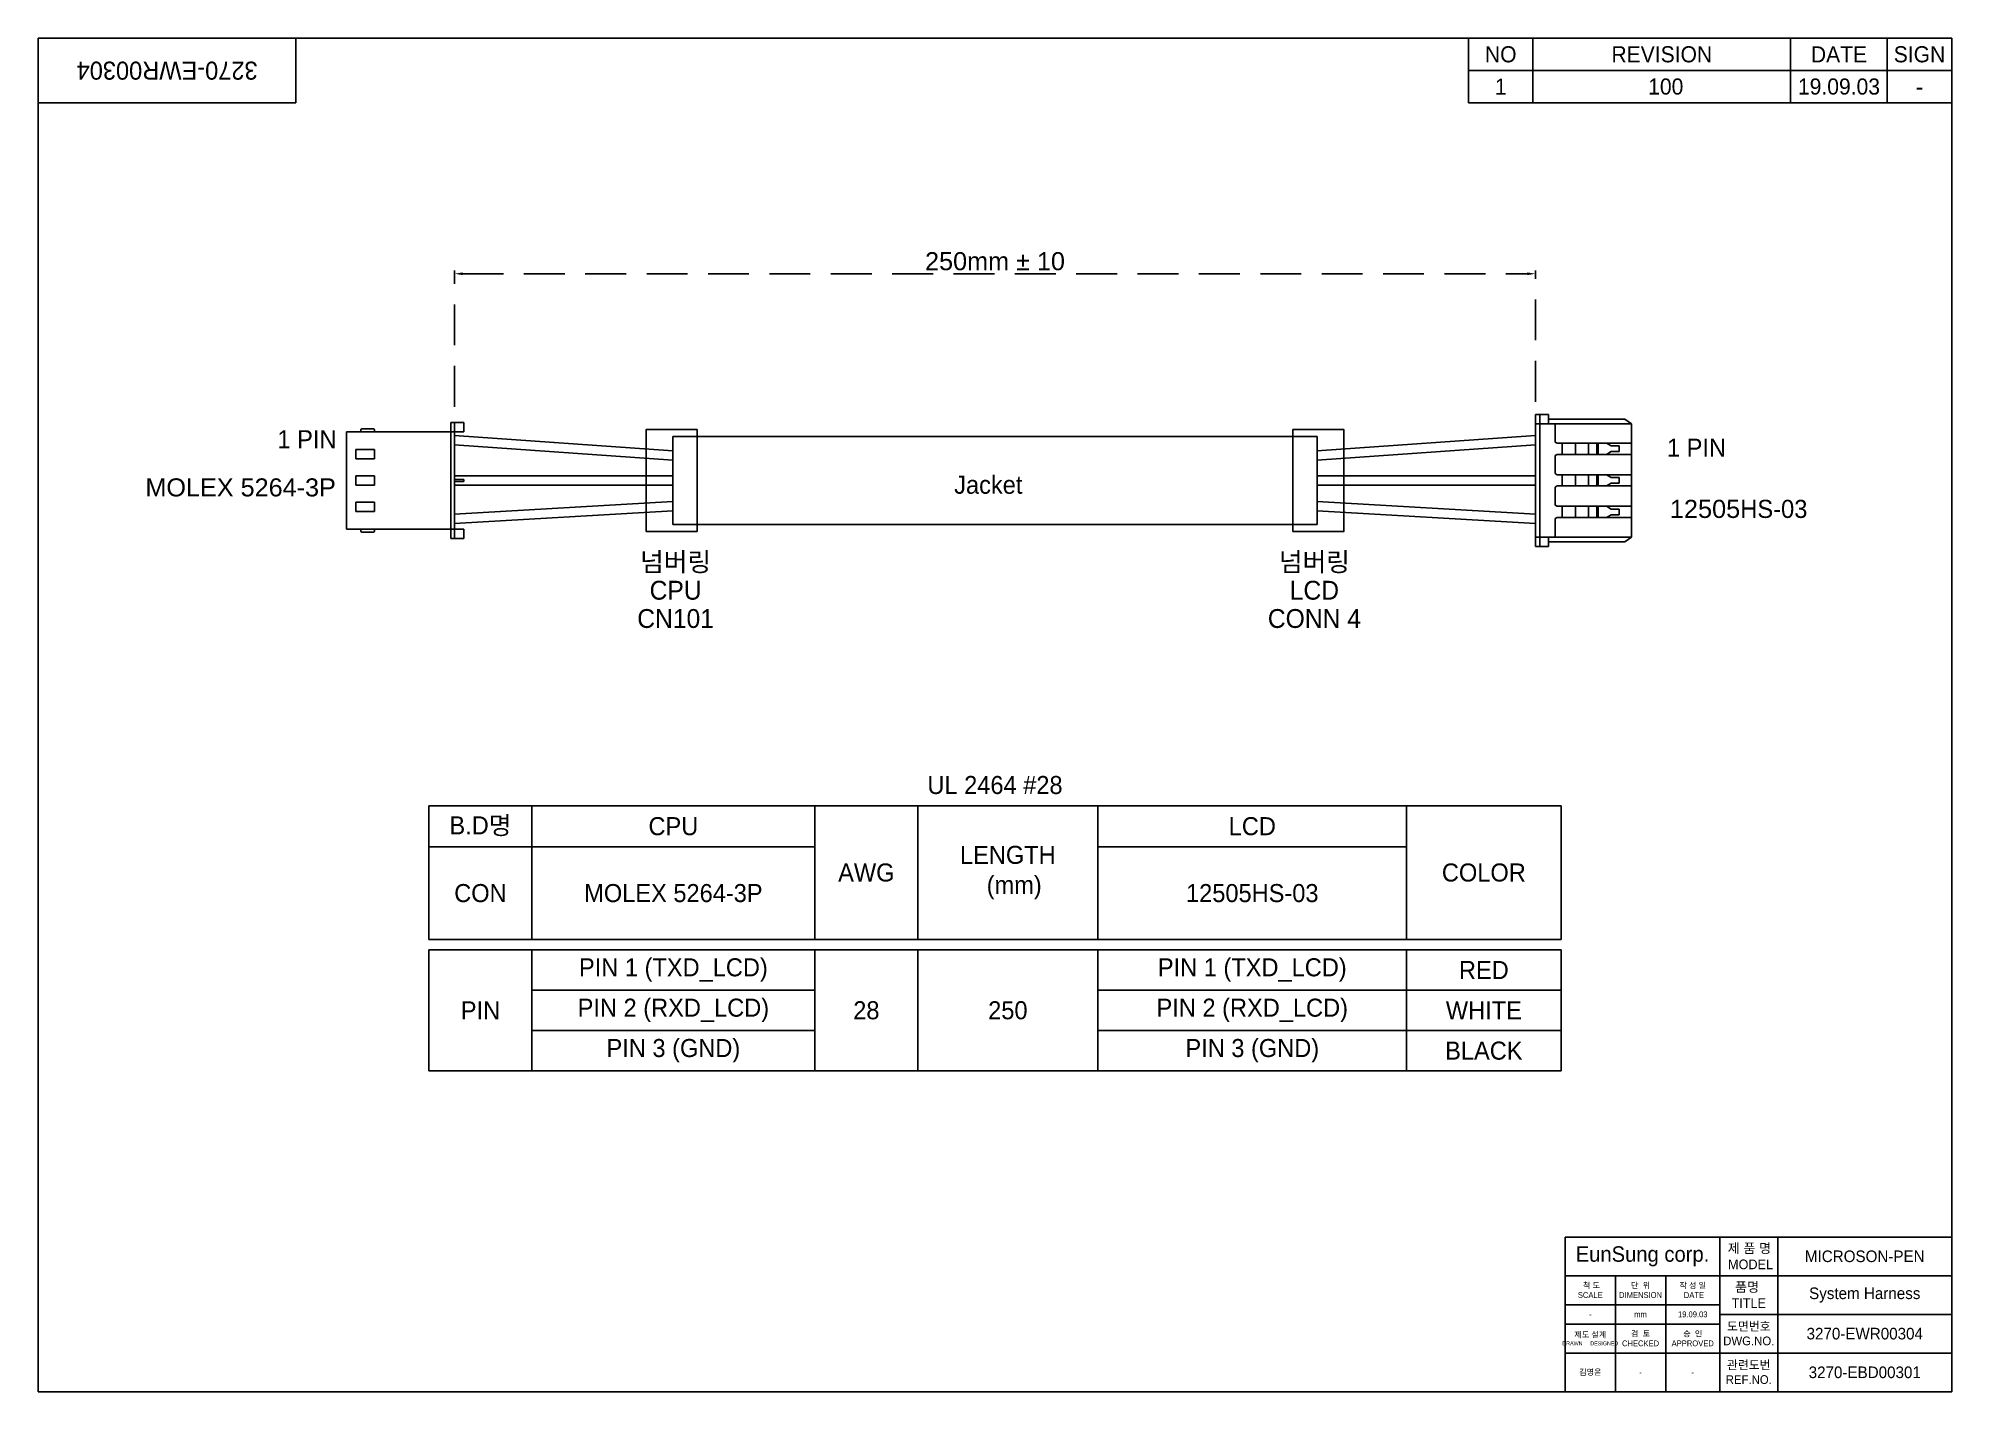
# Model space of a CAD drawing. Header units: millimetres. Extents: x 0 to 2432, y -887 to 868.
# Drawn here: x 1838 to 2432, y 448 to 868 of the extents above; entities that cross this region are included whole.
import ezdxf

# ---------------------------------------------------------------- set-up
doc = ezdxf.new("R2010")
doc.units = ezdxf.units.MM
doc.linetypes.add('DASHED', pattern=[19.05, 12.7, -6.35])
for name, color, linetype in [('0 @ 1', 7, 'Continuous'), ('4', 133, 'Continuous'), ('CURITY-KONA-PEN-ASSY_DXF_FORMAT', 7, 'Continuous')]:
    doc.layers.add(name, color=color, linetype=linetype)
doc.styles.get("Standard").update_dxf_attribs({"font": 'arial.ttf'})
doc.styles.add('TEXTSTYLE_8', font='shanno.ttf')
doc.styles.add('주석', font='gulim.ttc')
doc.dimstyles.new('ISO-25$0', dxfattribs={"dimtxt": 2.5, "dimasz": 2.5, "dimexe": 1, "dimexo": 1, "dimgap": 1, "dimtad": 1, "dimdec": 4, "dimdsep": 46, "dimtxsty": 'Standard', "dimcen": 2.5, "dimadec": 0, "dimazin": 2, "dimtfac": 1, "dimtdec": 4, "dimtmove": 0, "dimatfit": 3, "dimfxl": 0, "dimarcsym": 0})

msp = doc.modelspace()

# ---------------------------------------------------------------- texts
at = {"insert": (1878.3878, 858.11213), "char_height": 5.6, "width": 80, "attachment_point": 5, "rotation": 180, "style": '주석'}
msp.add_mtext('3270-EWR00304', dxfattribs=at)
at = {"attachment_point": 5, "style": '주석'}
for s, insert, char_height, width in [('{100}', (2343.61799, 853.11213), 5, 30), ('19.09.03', (2397.3878, 853.11213), 5, 30), ('B.D명', (1975.64773, 623.57554), 5.6, 31.9480142), ('CPU', (2035.55026, 623.57554), 5.6, 87.8570392), ('LCD', (2215.25784, 623.57554), 5.6, 95.8440427), ('AWG', (2095.45279, 609.19893), 5.6, 31.9480142), ('LENGTH\\P{\\fGulim|b0|i0|c129|p50;\\W1.93502; }(mm)', (2139.38131, 609.19893), 5.6, 55.9090249), ('COLOR', (2287.14087, 609.19893), 5.6, 47.9220214), ('CON', (1975.64773, 602.80933), 5.6, 31.9480142), ('MOLEX 5264-3P', (2035.55026, 602.80933), 5.6, 87.8570392), ('12505HS-03', (2215.25784, 602.80933), 5.6, 95.8440427), ('PIN 1 (TXD_LCD)', (2035.55026, 578.97493), 5.6, 87.8570392), ('RED', (2287.14087, 578.97493), 5.6, 47.9220214), ('PIN 2 (RXD_LCD)', (2035.55026, 566.44896), 5.6, 87.8570392), ('PIN', (1975.64773, 566.44896), 5.6, 31.9480142), ('28', (2095.45279, 566.44896), 5.6, 31.9480142), ('250', (2139.38131, 566.44896), 5.6, 55.9090249), ('WHITE', (2287.14087, 566.44896), 5.6, 47.9220214), ('PIN 3 (GND)', (2035.55026, 553.92299), 5.6, 87.8570392), ('PIN 3 (GND)', (2215.25784, 553.92299), 5.6, 95.8440427), ('BLACK', (2287.14087, 553.92299), 5.6, 47.9220214), ('EunSung corp.', (2336.3878, 490.11213), 4.7922, 48), ('{\\fGulim|b0|i0|c129|p50;\\W0.30066; }제 품 명  \\P MODEL', (2369.3878, 490.11213), 3, 18), ('MICROSON-PEN', (2405.3878, 490.11213), 3.6, 54), ('{\\fGulim|b0|i0|c129|p50;\\W1.07709; }척 도 \\PSCALE', (2320.1878, 479.61213), 1.8, 15.6), ('{단  위\\PDIMENSION}', (2335.7878, 479.61213), 1.8, 15.6), ('작 성 일\\P{\\fGulim|b0|i0|c129|p50;\\W1.15198; }DATE', (2351.9878, 479.61213), 1.8, 16.8), ('{품명 \\W0.94493; \\W1;TITLE}', (2369.3878, 478.11213), 3, 18), ('System Harness', (2405.3878, 478.11213), 3.6, 54), ('-', (2320.1878, 472.11213), 1.8, 15.6), ('mm', (2335.7878, 472.11213), 1.8, 15.6), ('19.09.03', (2351.9878, 472.11213), 1.8, 16.8), ('도면번호 DWG.NO.', (2369.3878, 466.11213), 2.7, 18), ('{제도 설계\\P\\H0.66667x;DRAWN\\H1.49999x;\\W3.72022; \\H0.66667x;\\W1;DESIGNED}', (2320.1878, 464.61213), 1.8, 15.6), ('{검  토\\PCHECKED}', (2335.7878, 464.61213), 1.8, 15.6), ('{승  인\\PAPPROVED}', (2351.9878, 464.61213), 1.8, 16.8), ('3270-EWR00304', (2405.3878, 466.11213), 3.6, 54), ('관련도번\\PREF.NO.', (2369.3878, 454.11213), 2.7, 18), ('김영윤', (2320.1878, 454.11213), 1.8, 15.6), ('-', (2335.7878, 454.11213), 1.8, 15.6), ('-', (2351.9878, 454.11213), 1.8, 16.8), ('{3270-EBD00301}', (2405.3878, 454.11213), 3.6, 54)]:
    msp.add_mtext(s, dxfattribs=dict(at, insert=insert, char_height=char_height, width=width))
at = {"insert": (1901.20705, 728.70101), "char_height": 5.6, "width": 69.4203014, "attachment_point": 5}
msp.add_mtext('MOLEX 5264-3P', dxfattribs=at)
at = {"layer": '0 @ 1', "style": '주석'}
for s, insert, char_height, width, attachment_point in [('NO', (2292.3878, 863.11213), 5, 20, 5), ('REVISION', (2342.3878, 863.11213), 5, 80, 5), ('DATE', (2397.3878, 863.11213), 5, 30, 5), ('SIGN', (2422.3878, 863.11213), 5, 20, 5), ('1', (2292.3878, 853.11213), 5, 20, 5), ('-', (2422.3878, 853.11213), 5.6, 20, 5), ('1 PIN', (1930.96072, 746.49873), 5.6, 35.8666684, 3), ('1 PIN', (2362.32056, 743.86922), 5.6, 35.8666684, 3), ('Jacket', (2133.30646, 729.52518), 5.6, 351.4281566, 5), ('UL 2464 #28', (2135.3878, 636.35474), 5.6, 351.4281566, 5), ('PIN 1 (TXD_LCD)', (2215.25784, 578.97493), 5.6, 95.8440427, 5), ('PIN 2 (RXD_LCD)', (2215.25784, 566.44896), 5.6, 95.8440427, 5)]:
    msp.add_mtext(s, dxfattribs=dict(at, insert=insert, char_height=char_height, width=width, attachment_point=attachment_point))
at = {"layer": 'CURITY-KONA-PEN-ASSY_DXF_FORMAT', "color": 0, "linetype": 'Continuous', "insert": (2366.23731, 722.03379), "char_height": 5.625, "width": 53.3450524, "attachment_point": 5, "line_spacing_factor": 0.9}
msp.add_mtext('12505{\\fGulim|b0|i0|c129|p50;HS-03}', dxfattribs=at)
at = {"layer": 'CURITY-KONA-PEN-ASSY_DXF_FORMAT', "color": 0, "linetype": 'Continuous', "char_height": 5.85, "width": 44.6954228, "attachment_point": 5, "line_spacing_factor": 0.9, "style": 'TEXTSTYLE_8'}
for s, insert in [('{\\f굴림|b0|i0|c129|p50;넘버링\\PCPU\\PCN101}', (2036.23981, 696.79102)), ('{\\f굴림|b0|i0|c129|p50;넘버링\\PLCD\\PCONN 4}', (2234.5358, 696.79102))]:
    msp.add_mtext(s, dxfattribs=dict(at, insert=insert))

# ---------------------------------------------------------------- blocks, each defined once
blk = doc.blocks.new('*D14')
at = {"color": 0, "linetype": 'DASHED', "lineweight": -2}
for p, q in [((1967.61, 753.78), (1967.61, 796.04)), ((2303.17, 755.34), (2303.17, 796.04)), ((1970.11, 795.04), (2300.67, 795.04))]:
    blk.add_line(p, q, dxfattribs=at)
at = {"color": 0}
for points in [[(1970.11, 795.46), (1970.11, 794.62), (1967.61, 795.04)], [(2300.67, 794.62), (2300.67, 795.46), (2303.17, 795.04)]]:
    blk.add_solid(points, dxfattribs=at)
at = {"layer": 'Defpoints', "color": 0}
for p in [(2303.17, 795.04), (1967.61, 752.78), (2303.17, 754.34)]:
    blk.add_point(p, dxfattribs=at)
at = {"color": 0, "insert": (2135.39, 798.9), "char_height": 2.5, "attachment_point": 5}
blk.add_mtext('{\\H2.24x;250mm ± 10}', dxfattribs=at)

# ---------------------------------------------------------------- dimensions: what is measured, and where the dimension line sits
at = {"linetype": 'DASHED'}
dim = msp.add_linear_dim(base=(2303.16813, 795.04003), p1=(1967.60748, 752.77791), p2=(2303.16813, 754.33773), text='{\\H2.24x;250mm ± 10}', dimstyle='ISO-25$0', dxfattribs=at)
dim.commit()
dim.dimension.update_dxf_attribs({"geometry": '*D14', "text_midpoint": (2135.3878, 798.89883)})

# ---------------------------------------------------------------- linework, layer by layer
for p, q in [((1838.3878, 868.11213), (2432.3878, 868.11213)), ((1838.3878, 448.11213), (1838.3878, 868.11213)), ((1918.3878, 868.11213), (1918.3878, 848.11213)), ((2282.3878, 868.11213), (2282.3878, 848.11213)), ((2302.3878, 868.11213), (2302.3878, 848.11213)), ((2382.3878, 868.11213), (2382.3878, 848.11213)), ((2412.3878, 868.11213), (2412.3878, 848.11213)), ((2432.3878, 868.11213), (2432.3878, 448.11213)), ((2282.3878, 858.11213), (2432.3878, 858.11213)), ((1918.3878, 848.11213), (1838.3878, 848.11213)), ((2282.3878, 848.11213), (2432.3878, 848.11213)), ((1970.501, 748.90177), (1966.45007, 748.90177)), ((1966.45007, 746.00825), (1966.45007, 748.90177)), ((1967.60748, 746.00825), (1967.60748, 748.90177)), ((1970.501, 748.90177), (1970.501, 746.00825)), ((2303.16813, 710.41899), (2303.16813, 751.33129)), ((2307.21906, 751.33129), (2303.16813, 751.33129)), ((2304.55702, 710.41899), (2304.55702, 751.33129)), ((2307.21906, 751.33129), (2307.21906, 748.43777)), ((1934.04265, 746.00825), (1934.04265, 715.74203)), ((1970.501, 746.00825), (1934.04265, 746.00825)), ((1938.57144, 746.58696), (1938.57144, 746.00825)), ((1942.43385, 746.87631), (1938.86079, 746.87631)), ((1942.72321, 746.00825), (1942.72321, 746.58696)), ((1966.45007, 746.00825), (1966.45007, 715.74203)), ((1967.60748, 746.00825), (1967.60748, 715.74203)), ((1967.60748, 744.88893), (2035.36902, 740.04204)), ((2035.36902, 744.51277), (2035.36902, 730.87514)), ((2235.3185, 744.51277), (2235.2077, 744.51277)), ((2303.16813, 744.88893), (2235.40659, 740.04204)), ((2303.16813, 748.43777), (2333.02926, 748.43777)), ((2333.02926, 713.28428), (2333.02926, 748.43777)), ((1936.93617, 740.48163), (1936.93617, 737.58811)), ((1942.72321, 740.48163), (1936.93617, 740.48163)), ((1942.72321, 737.58811), (1936.93617, 737.58811)), ((1942.72321, 740.48163), (1942.72321, 737.58811)), ((1967.60748, 741.99541), (2035.36902, 737.14852)), ((2303.16813, 741.99541), (2235.40659, 737.14852)), ((2311.43186, 738.99007), (2311.43186, 742.46229)), ((2311.43186, 742.46229), (2333.02926, 742.46229)), ((2311.43186, 738.99007), (2333.02926, 738.99007)), ((1936.93617, 732.3219), (1936.93617, 729.42838)), ((1942.72321, 732.3219), (1936.93617, 732.3219)), ((1942.72321, 732.3219), (1942.72321, 729.42838)), ((1967.60748, 732.3219), (2035.36902, 732.3219)), ((1967.60748, 731.16449), (1970.501, 731.16449)), ((1970.501, 731.16449), (1970.501, 730.58579)), ((1970.501, 731.16449), (1970.501, 730.58579)), ((2035.36902, 730.87514), (2035.36902, 717.23752)), ((2303.16813, 732.3219), (2235.40659, 732.3219)), ((2311.43186, 729.19839), (2311.43186, 732.67062)), ((2311.43186, 732.67062), (2333.02926, 732.67062)), ((1942.72321, 729.42838), (1936.93617, 729.42838)), ((1967.60748, 730.58579), (1970.501, 730.58579)), ((1967.60748, 729.42838), (2035.36902, 729.42838)), ((2035.36902, 729.25859), (2035.36902, 724.59193)), ((2303.16813, 729.42838), (2235.40659, 729.42838)), ((2311.43186, 729.19839), (2333.02926, 729.19839)), ((1936.93617, 724.16217), (1936.93617, 721.26865)), ((1942.72321, 724.16217), (1936.93617, 724.16217)), ((1942.72321, 721.26865), (1936.93617, 721.26865)), ((1942.72321, 724.16217), (1942.72321, 721.26865)), ((1967.60748, 720.40975), (2035.36902, 724.38038)), ((1967.60748, 717.51623), (2035.36902, 721.48686)), ((2035.36902, 724.05633), (2035.36902, 717.89633)), ((2303.16813, 720.40975), (2235.40659, 724.38038)), ((2303.16813, 717.51623), (2235.40659, 721.48686)), ((2311.43186, 719.40672), (2311.43186, 722.87895)), ((2311.43186, 722.87895), (2333.02926, 722.87895)), ((2311.43186, 719.40672), (2333.02926, 719.40672)), ((1970.501, 715.74203), (1934.04265, 715.74203)), ((1938.57144, 715.16333), (1938.57144, 715.74203)), ((1942.43385, 714.87397), (1938.86079, 714.87397)), ((1942.72321, 715.74203), (1942.72321, 715.16333)), ((1966.45007, 715.74203), (1966.45007, 712.84851)), ((1970.501, 712.84851), (1966.45007, 712.84851)), ((1967.60748, 715.74203), (1967.60748, 712.84851)), ((1970.501, 712.84851), (1970.501, 715.74203)), ((2035.36902, 717.23752), (2235.40659, 717.23752)), ((2303.16813, 713.28428), (2333.02926, 713.28428)), ((2307.21906, 710.41899), (2307.21906, 713.28428)), ((2307.21906, 710.41899), (2303.16813, 710.41899)), ((1959.67373, 629.96514), (2311.10188, 629.96514)), ((1959.67373, 588.43272), (1959.67373, 629.96514)), ((1991.62174, 617.18593), (1991.62174, 629.96514)), ((2079.47878, 629.96514), (2079.47878, 588.43272)), ((2111.42679, 588.43272), (2111.42679, 629.96514)), ((2167.33582, 588.43272), (2167.33582, 629.96514)), ((2263.17986, 617.18593), (2263.17986, 629.96514)), ((2311.10188, 629.96514), (2311.10188, 588.43272)), ((1959.67373, 617.18593), (2079.47878, 617.18593)), ((1991.62174, 617.18593), (1991.62174, 588.43272)), ((2167.33582, 617.18593), (2263.17986, 617.18593)), ((2263.17986, 617.18593), (2263.17986, 588.43272)), ((1959.67373, 588.43272), (2311.10188, 588.43272)), ((1959.67373, 585.23792), (2311.10188, 585.23792)), ((1959.67373, 585.23792), (1959.67373, 547.66)), ((1991.62174, 572.71195), (1991.62174, 585.23792)), ((2079.47878, 572.71195), (2079.47878, 585.23792)), ((2111.42679, 547.66), (2111.42679, 585.23792)), ((2167.33582, 572.71195), (2167.33582, 585.23792)), ((2263.17986, 572.71195), (2263.17986, 585.23792)), ((2311.10188, 585.23792), (2311.10188, 547.66)), ((1991.62174, 572.71195), (2079.47878, 572.71195)), ((1991.62174, 572.71195), (1991.62174, 560.18597)), ((2079.47878, 572.71195), (2079.47878, 560.18597)), ((2167.33582, 572.71195), (2263.17986, 572.71195)), ((2167.33582, 572.71195), (2167.33582, 560.18597)), ((2263.17986, 572.71195), (2263.17986, 560.18597)), ((2263.17986, 572.71195), (2311.10188, 572.71195)), ((1991.62174, 560.18597), (2079.47878, 560.18597)), ((1991.62174, 560.18597), (1991.62174, 560.18597)), ((1991.62174, 560.18597), (1991.62174, 560.18597)), ((1991.62174, 560.18597), (1991.62174, 547.66)), ((2079.47878, 560.18597), (2079.47878, 547.66)), ((2167.33582, 560.18597), (2263.17986, 560.18597)), ((2167.33582, 560.18597), (2167.33582, 547.66)), ((2263.17986, 560.18597), (2263.17986, 547.66)), ((2263.17986, 560.18597), (2311.10188, 560.18597)), ((1959.67373, 547.66), (2311.10188, 547.66)), ((1991.62174, 547.66), (2079.47878, 547.66)), ((2312.3878, 448.11213), (2312.3878, 496.11213)), ((2312.3878, 496.11213), (2432.3878, 496.11213)), ((2360.3878, 448.11213), (2360.3878, 496.11213)), ((2360.3878, 496.11213), (2378.3878, 496.11213)), ((2378.3878, 496.11213), (2378.3878, 448.11213)), ((2327.9878, 484.11213), (2312.3878, 484.11213)), ((2327.9878, 448.11213), (2327.9878, 484.11213)), ((2327.9878, 484.11213), (2343.5878, 484.11213)), ((2343.5878, 484.11213), (2343.5878, 448.11213)), ((2343.5878, 484.11213), (2360.3878, 484.11213)), ((2360.3878, 484.11213), (2378.3878, 484.11213)), ((2378.3878, 484.11213), (2432.3878, 484.11213)), ((2360.3878, 475.11213), (2312.3878, 475.11213)), ((2360.3878, 472.11213), (2432.3878, 472.11213)), ((2360.3878, 469.11213), (2312.3878, 469.11213)), ((2360.3878, 460.11213), (2312.3878, 460.11213)), ((2360.3878, 460.11213), (2432.3878, 460.11213)), ((2432.3878, 448.11213), (1838.3878, 448.11213))]:
    msp.add_line(p, q)
at = {"linetype": 'Continuous'}
for p, q in [((2307.21906, 749.88453), (2330.93047, 749.88453)), ((2330.93047, 749.88453), (2333.02926, 748.43777)), ((2303.16813, 748.43777), (2309.31537, 748.43777)), ((2309.31537, 742.80626), (2309.31537, 748.43777)), ((2309.31537, 742.80626), (2309.85551, 742.46883)), ((2309.31537, 738.6461), (2309.85551, 738.98353)), ((2309.31537, 733.01458), (2309.31537, 738.6461)), ((2309.85551, 742.46883), (2311.43186, 742.46229)), ((2309.85551, 738.98353), (2311.43186, 738.99007)), ((2311.43186, 742.46229), (2311.43186, 738.99007)), ((2315.5888, 742.46229), (2315.5888, 738.99007)), ((2319.6807, 742.46229), (2319.6807, 738.99007)), ((2322.23056, 742.46229), (2322.23056, 738.99007)), ((2322.66547, 742.46229), (2322.66547, 738.99007)), ((2325.20118, 742.46229), (2326.68362, 741.59423)), ((2325.20118, 738.99007), (2326.68362, 739.86031)), ((2326.68362, 741.59423), (2329.18892, 741.59423)), ((2329.18892, 739.86031), (2326.68362, 739.86031)), ((2329.18892, 741.59423), (2329.18892, 739.86031)), ((2309.31537, 733.01458), (2309.85551, 732.67716)), ((2309.85551, 732.67716), (2311.43186, 732.67062)), ((2311.43186, 732.67062), (2311.43186, 729.19839)), ((2315.5888, 732.67062), (2315.5888, 729.19839)), ((2319.6807, 732.67062), (2319.6807, 729.19839)), ((2322.23056, 732.67062), (2322.23056, 729.19839)), ((2322.66547, 732.67062), (2322.66547, 729.19839)), ((2325.20118, 732.67062), (2326.68362, 731.80256)), ((2326.68362, 731.80256), (2329.18892, 731.80256)), ((2329.18892, 731.80256), (2329.18892, 730.06864)), ((2309.31537, 728.85443), (2309.85551, 729.19185)), ((2309.31537, 723.22291), (2309.31537, 728.85443)), ((2309.85551, 729.19185), (2311.43186, 729.19839)), ((2325.20118, 729.19839), (2326.68362, 730.06864)), ((2329.18892, 730.06864), (2326.68362, 730.06864)), ((2309.31537, 723.22291), (2309.85551, 722.88549)), ((2309.31537, 719.06276), (2309.85551, 719.40018)), ((2309.31537, 713.28428), (2309.31537, 719.06276)), ((2309.85551, 722.88549), (2311.43186, 722.87895)), ((2309.85551, 719.40018), (2311.43186, 719.40672)), ((2311.43186, 722.87895), (2311.43186, 719.40672)), ((2315.5888, 722.87895), (2315.5888, 719.40672)), ((2319.6807, 722.87895), (2319.6807, 719.40672)), ((2322.23056, 722.87895), (2322.23056, 719.40672)), ((2322.66547, 722.87895), (2322.66547, 719.40672)), ((2325.20118, 722.87895), (2326.68362, 722.01089)), ((2325.20118, 719.40672), (2326.68362, 720.27697)), ((2326.68362, 722.01089), (2329.18892, 722.01089)), ((2329.18892, 720.27697), (2326.68362, 720.27697)), ((2329.18892, 722.01089), (2329.18892, 720.27697)), ((2330.93047, 711.86575), (2333.02926, 713.31251)), ((2307.21906, 711.86575), (2330.93047, 711.86575))]:
    msp.add_line(p, q, dxfattribs=at)
for centre, start, end in [((1938.86079, 746.58696), 90, 180), ((1942.43385, 746.58696), 0, 90), ((1938.86079, 715.16333), 180, 270), ((1942.43385, 715.16333), 270, 0)]:
    msp.add_arc(centre, 0.28935, start, end)
at = {"layer": '4', "color": 7}
for p, q in [((2235.40659, 744.51277), (2035.36902, 744.51277)), ((2235.40659, 717.23752), (2235.40659, 744.51277))]:
    msp.add_line(p, q, dxfattribs=at)
for points in [[(2042.92687, 746.67157), (2027.0618, 746.67157), (2027.0618, 715.0564), (2042.92687, 715.0564)], [(2227.84873, 746.67157), (2243.71381, 746.67157), (2243.71381, 715.0564), (2227.84873, 715.0564)]]:
    msp.add_lwpolyline(points, close=True, dxfattribs=at)

msp.set_redraw_order([(e.dxf.handle, doc.entitydb.next_handle()) for e in msp.query("TEXT MTEXT ATTDEF DIMENSION ARC_DIMENSION")])  # texts and dimensions are drawn at this point

doc.saveas('drawing.dxf')
